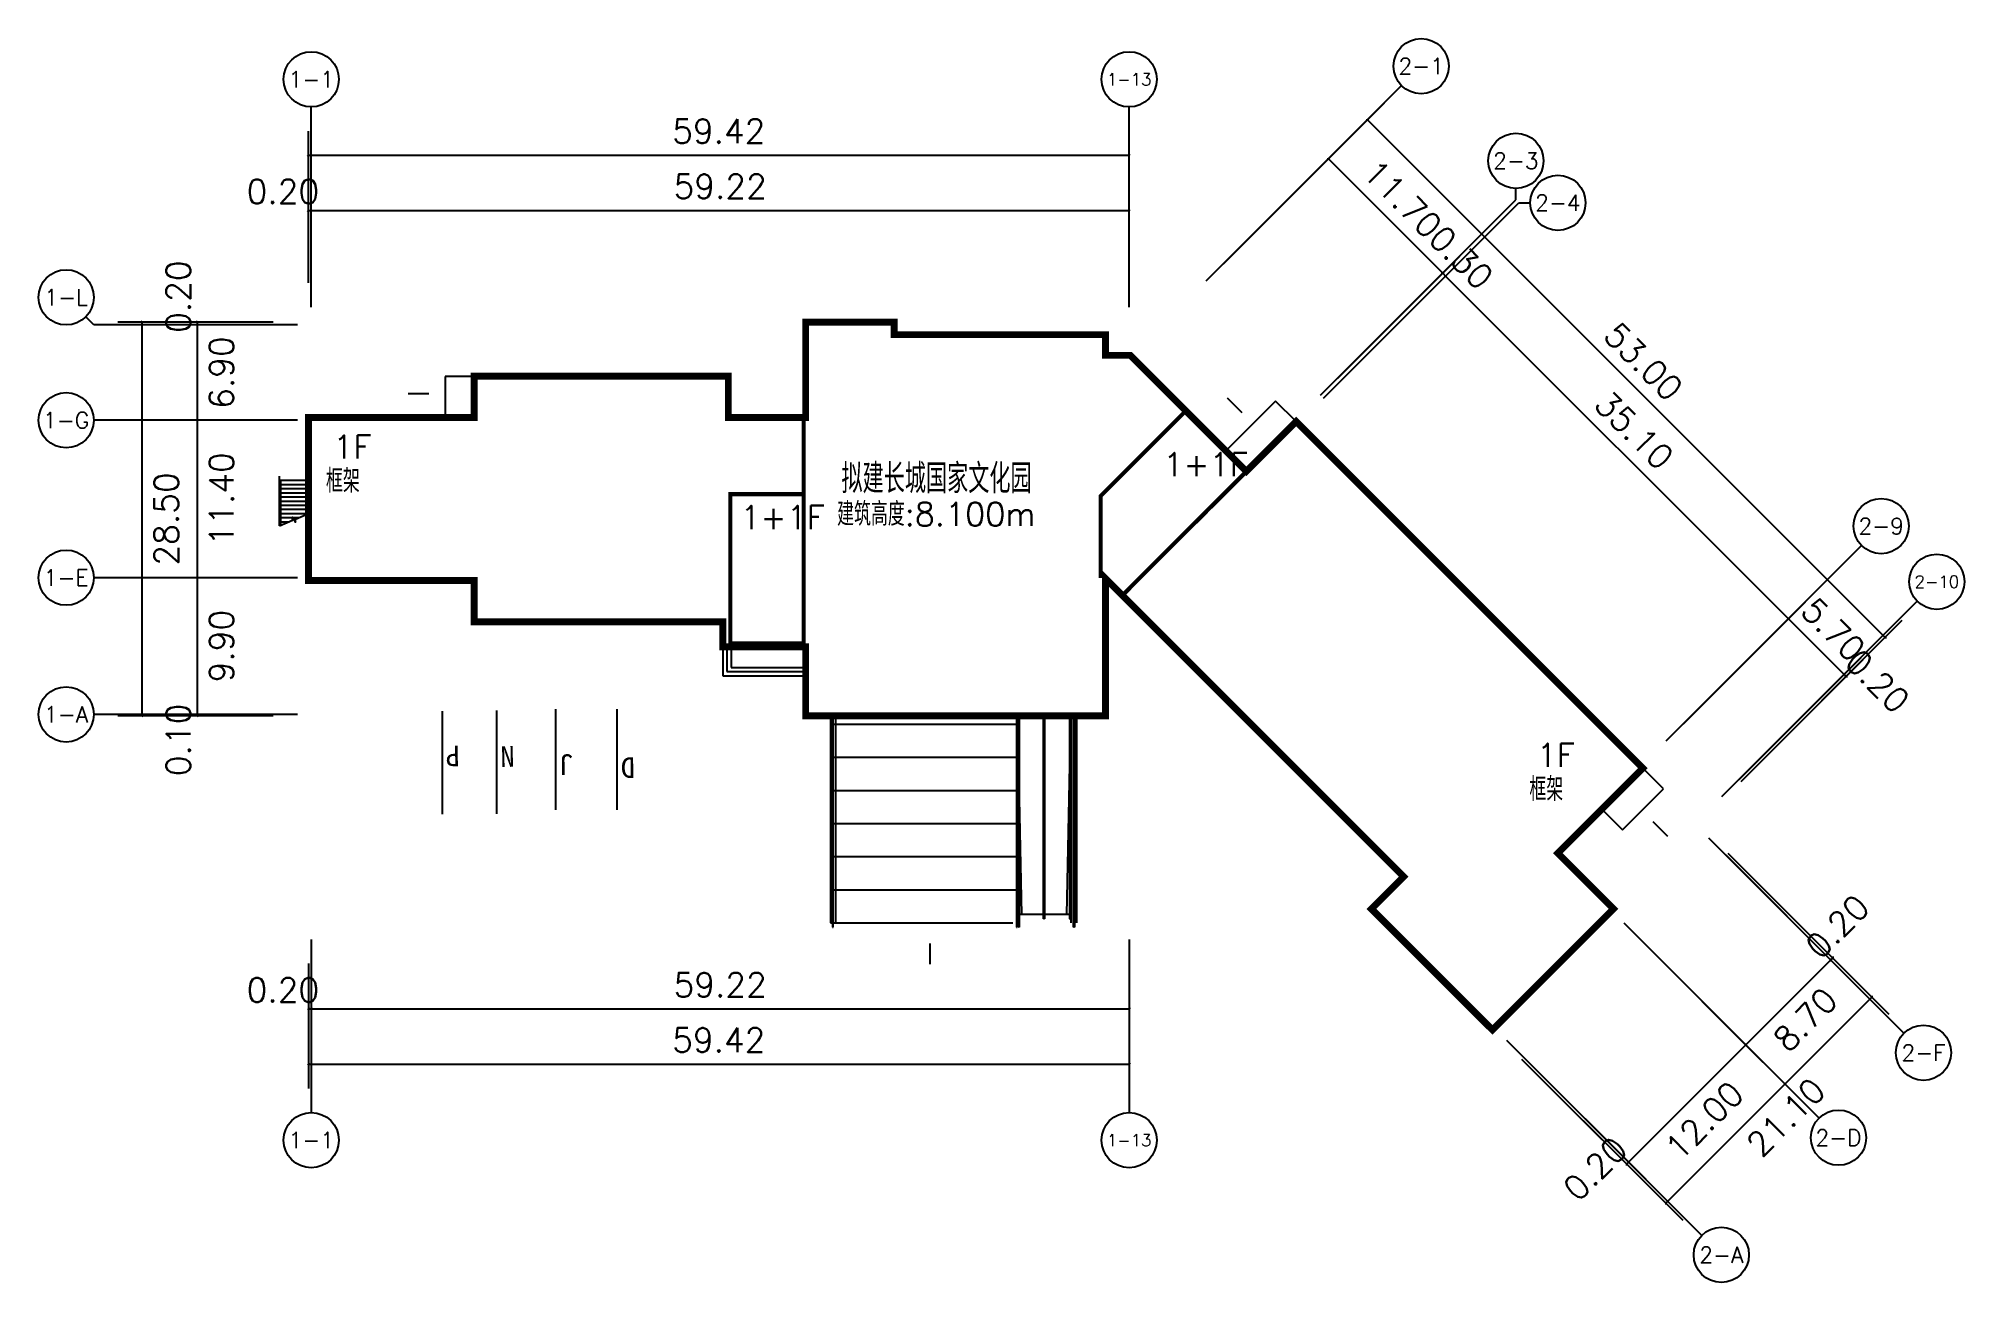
# Model space of a CAD drawing. Header units: inches. Extents: x 0 to 508000, y 0 to 738838.
# Drawn here: x 247064 to 386506, y 0 to 90079 of the extents above; entities that cross this region are included whole.
import ezdxf
from ezdxf.enums import TextEntityAlignment as Align

# ---------------------------------------------------------------- set-up
doc = ezdxf.new("R2010")
doc.units = ezdxf.units.IN
doc.header["$LTSCALE"] = 1000
doc.header["$MEASUREMENT"] = 0
doc.layers.get('0').update_dxf_attribs({"true_color": 0xffffff})
for name, color, linetype, true_color in [('37', 9, 'Continuous', 0x808080), ('4 建筑标注', 7, 'Continuous', 0xffffff), ('AXIS', 3, 'Continuous', 0x00ff00), ('DIM_SYMB', 3, 'Continuous', 0x00ff00), ('PUB_TEXT', 7, 'Continuous', 0xffffff), ('STAIR', 2, 'Continuous', 0xffff00)]:
    doc.layers.add(name, color=color, linetype=linetype, true_color=true_color)
doc.styles.add('ROMANS', font='simsun.ttc', dxfattribs={"height": 0.2, "bigfont": 'gbcbig.shx'})
doc.styles.add('TXTSTY_ANONYMOUS', font='txt.shx', dxfattribs={"height": 0.2, "bigfont": 'gbcbig.shx'})

msp = doc.modelspace()

# ---------------------------------------------------------------- texts
at = {"layer": '4 建筑标注', "color": 0, "style": 'ROMANS'}
for s, p in [('P', (277556, 38886)), ('N', (281521, 38843)), ('J', (285806, 38257)), ('D', (290238, 38036))]:
    msp.add_text(s, height=1500, rotation=180.71403, dxfattribs=at).set_placement(p)
at = {"layer": 'PUB_TEXT', "style": 'TXTSTY_ANONYMOUS'}
for s, height, p in [('1F', 1700, (268399, 59656)), ('1+1F', 1700, (328497, 58383)), ('框架', 1700, (267876, 57188)), ('拟建长城国家文化园', 2125, (305196, 57154)), ('1+1F', 1700, (297879, 54555)), ('建筑高度:8.100m', 1700, (304885, 54790)), ('1F', 1700, (355531, 37332)), ('框架', 1700, (355008, 34864))]:
    msp.add_text(s, height=height, dxfattribs=at).set_placement(p)

# ---------------------------------------------------------------- blocks, each defined once
blk = doc.blocks.new('DAnoyomous20457')
at = {"layer": 'AXIS', "lineweight": -3}
for p, q in [((331615, 72523), (345757, 86665)), ((339888, 64250), (354030, 78392)), ((340100, 64038), (354242, 78180)), ((354030, 78392), (354030, 79221)), ((354242, 78180), (355070, 78180)), ((364919, 39218), (379061, 53361)), ((368950, 35188), (383092, 49330))]:
    blk.add_line(p, q, dxfattribs=at)
for centre in [(347171, 88079), (354030, 81221), (357070, 78180), (380476, 54775), (384506, 50744)]:
    blk.add_circle(centre, 2000, dxfattribs=at)
at = {"layer": 'AXIS', "color": 7, "true_color": 0xffffff, "style": 'TXTSTY_ANONYMOUS'}
for s, height, p in [('2-1', 1166.7, (347171, 88079)), ('2-3', 1166.7, (354030, 81221)), ('2-4', 1166.7, (357070, 78180)), ('2-9', 1166.7, (380476, 54775)), ('2-10', 875, (384506, 50744))]:
    blk.add_text(s, height=height, dxfattribs=at).set_placement(p, align=Align.MIDDLE_CENTER)
blk = doc.blocks.new('DAnoyomous20464')
at = {"layer": 'AXIS', "lineweight": -3}
for p, q in [((332852, 73761), (344519, 85428)), ((343182, 84190), (343382, 84190)), ((343282, 84190), (380759, 46714)), ((370329, 36284), (381996, 47951)), ((380659, 46714), (380859, 46714))]:
    blk.add_line(p, q, dxfattribs=at)
at = {"layer": 'AXIS', "color": 7, "true_color": 0xffffff, "style": 'TXTSTY_ANONYMOUS'}
blk.add_text('53.00', height=1750, rotation=314.99999, dxfattribs=at).set_placement((363258, 66689), align=Align.MIDDLE_CENTER)
blk = doc.blocks.new('DAnoyomous20487')
at = {"layer": 'AXIS', "lineweight": -3}
for p, q in [((332852, 73761), (341691, 82599)), ((340353, 81362), (340553, 81362)), ((340453, 81362), (348727, 73089)), ((341125, 65487), (349964, 74326)), ((341337, 65275), (350176, 74114)), ((348627, 73089), (348827, 73089)), ((348727, 73089), (348939, 72877)), ((348839, 72877), (349039, 72877)), ((348939, 72877), (373758, 48057)), ((366157, 40456), (374996, 49295)), ((373658, 48057), (373858, 48057)), ((373758, 48057), (377789, 44027)), ((370187, 36425), (379026, 45264)), ((370329, 36284), (379168, 45123)), ((377689, 44027), (377889, 44027)), ((377789, 44027), (377930, 43885)), ((377830, 43885), (378030, 43885))]:
    blk.add_line(p, q, dxfattribs=at)
at = {"layer": 'AXIS', "color": 7, "true_color": 0xffffff, "style": 'TXTSTY_ANONYMOUS'}
for s, p in [('11.70', (345827, 78463)), ('0.30', (350070, 74220)), ('35.10', (362586, 61704)), ('5.70', (377011, 47279)), ('0.20', (380211, 43549))]:
    blk.add_text(s, height=1750, rotation=314.99999, dxfattribs=at).set_placement(p, align=Align.MIDDLE_CENTER)
blk = doc.blocks.new('DAnoyomous20498')
at = {"layer": 'AXIS', "lineweight": -3}
for p, q in [((367984, 32193), (382127, 18051)), ((361833, 26042), (375975, 11899)), ((353347, 17556), (367490, 3414))]:
    blk.add_line(p, q, dxfattribs=at)
for centre in [(383541, 16637), (377389, 10485), (368904, 2000)]:
    blk.add_circle(centre, 2000, dxfattribs=at)
at = {"layer": 'AXIS', "color": 7, "true_color": 0xffffff, "style": 'TXTSTY_ANONYMOUS'}
for s, p in [('2-F', (383541, 16637)), ('2-D', (377389, 10485)), ('2-A', (368904, 2000))]:
    blk.add_text(s, height=1166.7, dxfattribs=at).set_placement(p, align=Align.MIDDLE_CENTER)
blk = doc.blocks.new('DAnoyomous20505')
at = {"layer": 'AXIS', "lineweight": -3}
for p, q in [((369363, 31097), (381031, 19430)), ((364873, 5748), (379793, 20668)), ((379793, 20768), (379793, 20568)), ((354443, 16177), (366111, 4510)), ((364873, 5848), (364873, 5648))]:
    blk.add_line(p, q, dxfattribs=at)
at = {"layer": 'AXIS', "color": 7, "true_color": 0xffffff, "style": 'TXTSTY_ANONYMOUS'}
blk.add_text('21.10', height=1750, rotation=45, dxfattribs=at).set_placement((373571, 11970), align=Align.MIDDLE_CENTER)
blk = doc.blocks.new('DAnoyomous20524')
at = {"layer": 'AXIS', "lineweight": -3}
for p, q in [((369222, 30956), (378061, 22117)), ((369363, 31097), (378202, 22259)), ((363070, 24804), (371909, 15965)), ((370671, 17203), (376823, 23355)), ((376823, 23355), (376965, 23496)), ((376823, 23455), (376823, 23255)), ((376965, 23596), (376965, 23396)), ((362186, 8718), (370671, 17203)), ((370671, 17303), (370671, 17103)), ((354443, 16177), (363282, 7339)), ((354585, 16319), (363424, 7480)), ((362045, 8576), (362186, 8718)), ((362045, 8676), (362045, 8476)), ((362186, 8818), (362186, 8618))]:
    blk.add_line(p, q, dxfattribs=at)
at = {"layer": 'AXIS', "color": 7, "true_color": 0xffffff, "style": 'TXTSTY_ANONYMOUS'}
for s, p in [('0.20', (377301, 25776)), ('8.70', (374985, 19041)), ('12.00', (367666, 11723)), ('0.20', (359764, 8240))]:
    blk.add_text(s, height=1750, rotation=45, dxfattribs=at).set_placement(p, align=Align.MIDDLE_CENTER)
blk = doc.blocks.new('DAnoyomous20538')
at = {"layer": 'AXIS', "lineweight": -3}
for p, q in [((251064, 69337), (250478, 69923)), ((265809, 69337), (251064, 69337)), ((265809, 62437), (251064, 62437)), ((265809, 51037), (251064, 51037)), ((265809, 41137), (251064, 41137))]:
    blk.add_line(p, q, dxfattribs=at)
for centre in [(249064, 71337), (249064, 62437), (249064, 51037), (249064, 41137)]:
    blk.add_circle(centre, 2000, dxfattribs=at)
at = {"layer": 'AXIS', "color": 7, "true_color": 0xffffff, "style": 'TXTSTY_ANONYMOUS'}
for s, p in [('1-L', (249064, 71337)), ('1-G', (249064, 62437)), ('1-E', (249064, 51037)), ('1-A', (249064, 41137))]:
    blk.add_text(s, height=1166.7, dxfattribs=at).set_placement(p, align=Align.MIDDLE_CENTER)
blk = doc.blocks.new('DAnoyomous20545')
at = {"layer": 'AXIS', "lineweight": -3}
for p, q in [((264059, 69537), (252814, 69537)), ((254635, 69466), (254493, 69608)), ((254564, 41037), (254564, 69537)), ((264059, 41037), (252814, 41037)), ((254635, 40966), (254493, 41108))]:
    blk.add_line(p, q, dxfattribs=at)
at = {"layer": 'AXIS', "color": 7, "true_color": 0xffffff, "style": 'TXTSTY_ANONYMOUS'}
blk.add_text('28.50', height=1750, rotation=90, dxfattribs=at).set_placement((256314, 55287), align=Align.MIDDLE_CENTER)
blk = doc.blocks.new('DAnoyomous20568')
at = {"layer": 'AXIS', "lineweight": -3}
for p, q in [((264059, 69537), (256814, 69537)), ((264059, 69337), (256814, 69337)), ((258635, 69466), (258493, 69608)), ((258635, 69266), (258493, 69408)), ((258564, 69337), (258564, 69537)), ((258564, 62437), (258564, 69337)), ((264059, 62437), (256814, 62437)), ((258635, 62366), (258493, 62508)), ((258564, 51037), (258564, 62437)), ((264059, 51037), (256814, 51037)), ((258635, 50966), (258493, 51108)), ((258564, 41137), (258564, 51037)), ((264059, 41137), (256814, 41137)), ((264059, 41037), (256814, 41037)), ((258635, 41066), (258493, 41208)), ((258635, 40966), (258493, 41108)), ((258564, 41037), (258564, 41137))]:
    blk.add_line(p, q, dxfattribs=at)
at = {"layer": 'AXIS', "color": 7, "true_color": 0xffffff, "style": 'TXTSTY_ANONYMOUS'}
for s, p in [('0.20', (257189, 71387)), ('6.90', (260314, 65887)), ('11.40', (260314, 56737)), ('9.90', (260314, 46087)), ('0.10', (257189, 39287))]:
    blk.add_text(s, height=1750, rotation=90, dxfattribs=at).set_placement(p, align=Align.MIDDLE_CENTER)
blk = doc.blocks.new('DAnoyomous20575')
at = {"layer": 'AXIS', "lineweight": -3}
for p, q in [((266809, 70637), (266809, 85124)), ((326029, 70637), (326029, 85124))]:
    blk.add_line(p, q, dxfattribs=at)
for centre in [(266809, 87124), (326029, 87124)]:
    blk.add_circle(centre, 2000, dxfattribs=at)
at = {"layer": 'AXIS', "color": 7, "true_color": 0xffffff, "style": 'TXTSTY_ANONYMOUS'}
for s, height, p in [('1-1', 1166.7, (266809, 87124)), ('1-13', 875, (326029, 87124))]:
    blk.add_text(s, height=height, dxfattribs=at).set_placement(p, align=Align.MIDDLE_CENTER)
blk = doc.blocks.new('DAnoyomous20582')
at = {"layer": 'AXIS', "lineweight": -3}
for p, q in [((266609, 72387), (266609, 83374)), ((326029, 72387), (326029, 83374)), ((266539, 81553), (266680, 81694)), ((266609, 81624), (326029, 81624)), ((325959, 81553), (326100, 81694))]:
    blk.add_line(p, q, dxfattribs=at)
at = {"layer": 'AXIS', "color": 7, "true_color": 0xffffff, "style": 'TXTSTY_ANONYMOUS'}
blk.add_text('59.42', height=1750, dxfattribs=at).set_placement((296319, 83374), align=Align.MIDDLE_CENTER)
blk = doc.blocks.new('DAnoyomous20593')
at = {"layer": 'AXIS', "lineweight": -3}
for p, q in [((266609, 72387), (266609, 79374)), ((266809, 72387), (266809, 79374)), ((326029, 72387), (326029, 79374)), ((266539, 77553), (266680, 77694)), ((266609, 77624), (266809, 77624)), ((266739, 77553), (266880, 77694)), ((266809, 77624), (326029, 77624)), ((325959, 77553), (326100, 77694))]:
    blk.add_line(p, q, dxfattribs=at)
at = {"layer": 'AXIS', "color": 7, "true_color": 0xffffff, "style": 'TXTSTY_ANONYMOUS'}
for s, p in [('0.20', (264759, 78999)), ('59.22', (296419, 79374))]:
    blk.add_text(s, height=1750, dxfattribs=at).set_placement(p, align=Align.MIDDLE_CENTER)
blk = doc.blocks.new('DAnoyomous20600')
at = {"layer": 'AXIS', "lineweight": -3}
for p, q in [((266809, 24837), (266809, 12307)), ((326029, 24837), (326029, 12307))]:
    blk.add_line(p, q, dxfattribs=at)
for centre in [(266809, 10307), (326029, 10307)]:
    blk.add_circle(centre, 2000, dxfattribs=at)
at = {"layer": 'AXIS', "color": 7, "true_color": 0xffffff, "style": 'TXTSTY_ANONYMOUS'}
for s, height, p in [('1-1', 1166.7, (266809, 10307)), ('1-13', 875, (326029, 10307))]:
    blk.add_text(s, height=height, dxfattribs=at).set_placement(p, align=Align.MIDDLE_CENTER)
blk = doc.blocks.new('DAnoyomous20607')
at = {"layer": 'AXIS', "lineweight": -3}
for p, q in [((266609, 23087), (266609, 14057)), ((326029, 23087), (326029, 14057)), ((266680, 15877), (266539, 15736)), ((266609, 15807), (326029, 15807)), ((326100, 15877), (325959, 15736))]:
    blk.add_line(p, q, dxfattribs=at)
at = {"layer": 'AXIS', "color": 7, "true_color": 0xffffff, "style": 'TXTSTY_ANONYMOUS'}
blk.add_text('59.42', height=1750, dxfattribs=at).set_placement((296319, 17557), align=Align.MIDDLE_CENTER)
blk = doc.blocks.new('DAnoyomous20618')
at = {"layer": 'AXIS', "lineweight": -3}
for p, q in [((266609, 23087), (266609, 18057)), ((266809, 23087), (266809, 18057)), ((326029, 23087), (326029, 18057)), ((266680, 19877), (266539, 19736)), ((266609, 19807), (266809, 19807)), ((266880, 19877), (266739, 19736)), ((266809, 19807), (326029, 19807)), ((326100, 19877), (325959, 19736))]:
    blk.add_line(p, q, dxfattribs=at)
at = {"layer": 'AXIS', "color": 7, "true_color": 0xffffff, "style": 'TXTSTY_ANONYMOUS'}
for s, p in [('59.22', (296419, 21557)), ('0.20', (264759, 21182))]:
    blk.add_text(s, height=1750, dxfattribs=at).set_placement(p, align=Align.MIDDLE_CENTER)

# ---------------------------------------------------------------- linework, layer by layer
at = {"color": 2, "lineweight": -3, "true_color": 0xffff00}
for p, q in [((264509, 54787), (264509, 58387)), ((264509, 58087), (266609, 58087)), ((264509, 57787), (266609, 57787)), ((264509, 57487), (266609, 57487)), ((264509, 57187), (266609, 57187)), ((264509, 56887), (266609, 56887)), ((264509, 56587), (266609, 56587)), ((264509, 56287), (266609, 56287)), ((264509, 55987), (266609, 55987)), ((264509, 55687), (266609, 55687)), ((264509, 55387), (265909, 55387)), ((264509, 55087), (265209, 55087)), ((304409, 41037), (304409, 26037)), ((304559, 41037), (304559, 26037)), ((304609, 26037), (304609, 41037)), ((304759, 41037), (304759, 26037)), ((317859, 41037), (317859, 35976)), ((317909, 35976), (317909, 41037)), ((317959, 41037), (317959, 26037)), ((318009, 35976), (318009, 41037)), ((318059, 41037), (318059, 35976)), ((319837, 35976), (319837, 41037)), ((319887, 41037), (319887, 35976)), ((321709, 41037), (321709, 26976)), ((321759, 26976), (321759, 41037)), ((321809, 41087), (321809, 26037)), ((322009, 37537), (322009, 41037)), ((322059, 41037), (322059, 37537)), ((322209, 41087), (322209, 26037)), ((304409, 40437), (317959, 40437)), ((304409, 38037), (317959, 38037)), ((322009, 25737), (322009, 37537)), ((322059, 37537), (322059, 25737)), ((304409, 35637), (317959, 35637)), ((317859, 35976), (317859, 25737)), ((317909, 25737), (317909, 35976)), ((318009, 25737), (318009, 35976)), ((318059, 35976), (318059, 25737)), ((319837, 26337), (319837, 35976)), ((319887, 35976), (319887, 26337)), ((304409, 33237), (317959, 33237)), ((304409, 30837), (317959, 30837)), ((304409, 28437), (317959, 28437)), ((321709, 26976), (321709, 26337)), ((321759, 26337), (321759, 26976)), ((304409, 26037), (317609, 26037)), ((304559, 26037), (304559, 25737)), ((304559, 25737), (304609, 25737)), ((304609, 25737), (304609, 26037)), ((317859, 25737), (317909, 25737)), ((318059, 25737), (318009, 25737)), ((319887, 26337), (319837, 26337)), ((321709, 26337), (321759, 26337)), ((322059, 25737), (322009, 25737))]:
    msp.add_line(p, q, dxfattribs=at)
at = {"lineweight": -3}
for p, q in [((264559, 54808), (264559, 58087)), ((264609, 54830), (264609, 58087))]:
    msp.add_line(p, q, dxfattribs=at)
for points, const_width in [([(266609, 50837), (278609, 50837), (278609, 47837), (296609, 47837), (296609, 46037), (302609, 46037), (302609, 41037), (303009, 41037), (324309, 41037), (324309, 50978), (345898, 29390), (343565, 27056), (352333, 18288), (361101, 27056), (357070, 31087), (363222, 37239), (338120, 62341), (334514, 58735), (326111, 67137), (324309, 67137), (324309, 68637), (309009, 68637), (309009, 69537), (302609, 69532), (302609, 62637), (297009, 62637), (297009, 65637), (278609, 65637), (278609, 62637), (266609, 62637)], 500), ([(334443, 58664), (334514, 58735), (330130, 63119), (323959, 56948), (323959, 51762), (323959, 51162), (324126, 51162), (325533, 49754), (325605, 49825), (325605, 49825), (326029, 50249), (326029, 50250), (330951, 55172), (330952, 55171), (331376, 55596), (331375, 55596), (334019, 58240), (334020, 58240), (334444, 58664)], 300), ([(297159, 57087), (297159, 46287), (302459, 46287), (302459, 57087)], 300)]:
    msp.add_lwpolyline(points, close=True, dxfattribs=dict(at, const_width=const_width))
for points in [[(275328, 64344), (273826, 64344)], [(334200, 62983), (333138, 64045)], [(363949, 33378), (365011, 32316)], [(311588, 24543), (311588, 23040)]]:
    msp.add_lwpolyline(points, dxfattribs=at)
at = {"lineweight": -3, "const_width": 300}
msp.add_lwpolyline([(302459, 57087), (302459, 62637)], dxfattribs=at)
at = {"layer": '37', "color": 0, "linetype": 'Continuous', "lineweight": -3}
for points in [[(276322, 33901), (276322, 34857), (276322, 41381)], [(280217, 41416), (280217, 40460), (280217, 33936)], [(284499, 41519), (284499, 40564), (284499, 34235)], [(288934, 41519), (288934, 40564), (288934, 34235)]]:
    msp.add_lwpolyline(points, dxfattribs=at)
at = {"layer": 'DIM_SYMB', "lineweight": -3}
msp.add_lwpolyline([(264509, 54787), (265456, 55193), (265444, 55416), (265677, 55059), (265663, 55281), (266609, 55687)], dxfattribs=at)
at = {"layer": 'STAIR', "lineweight": -3}
for p, q in [((278604, 65599), (276504, 65599)), ((276504, 65599), (276504, 62637)), ((336635, 63826), (333029, 60219)), ((338120, 62341), (336635, 63826)), ((276504, 62637), (278604, 62637)), ((333029, 60219), (334514, 58735)), ((296609, 46037), (296609, 43937)), ((296909, 46037), (296909, 44237)), ((297209, 46037), (297209, 44537)), ((296609, 43937), (302609, 43937)), ((296909, 44237), (302609, 44237)), ((297209, 44537), (302609, 44537)), ((321809, 41037), (317959, 41037)), ((317959, 41037), (317959, 26637)), ((318259, 26637), (317959, 41037)), ((321509, 26637), (321809, 41037)), ((321809, 41037), (321809, 26637)), ((364707, 35754), (363222, 37239)), ((361737, 32784), (364707, 35754)), ((360252, 34269), (361737, 32784)), ((321809, 26637), (317959, 26637))]:
    msp.add_line(p, q, dxfattribs=at)

# ---------------------------------------------------------------- block references
at = {"layer": 'AXIS'}
for name in ['DAnoyomous20457', 'DAnoyomous20575', 'DAnoyomous20464', 'DAnoyomous20582', 'DAnoyomous20487', 'DAnoyomous20593', 'DAnoyomous20538', 'DAnoyomous20568', 'DAnoyomous20545', 'DAnoyomous20498', 'DAnoyomous20505', 'DAnoyomous20524', 'DAnoyomous20600', 'DAnoyomous20618', 'DAnoyomous20607']:
    msp.add_blockref(name, (0, 0), dxfattribs=at)

msp.set_redraw_order([(e.dxf.handle, doc.entitydb.next_handle()) for e in msp.query("TEXT MTEXT ATTDEF DIMENSION ARC_DIMENSION")])  # texts and dimensions are drawn at this point

doc.saveas('drawing.dxf')
